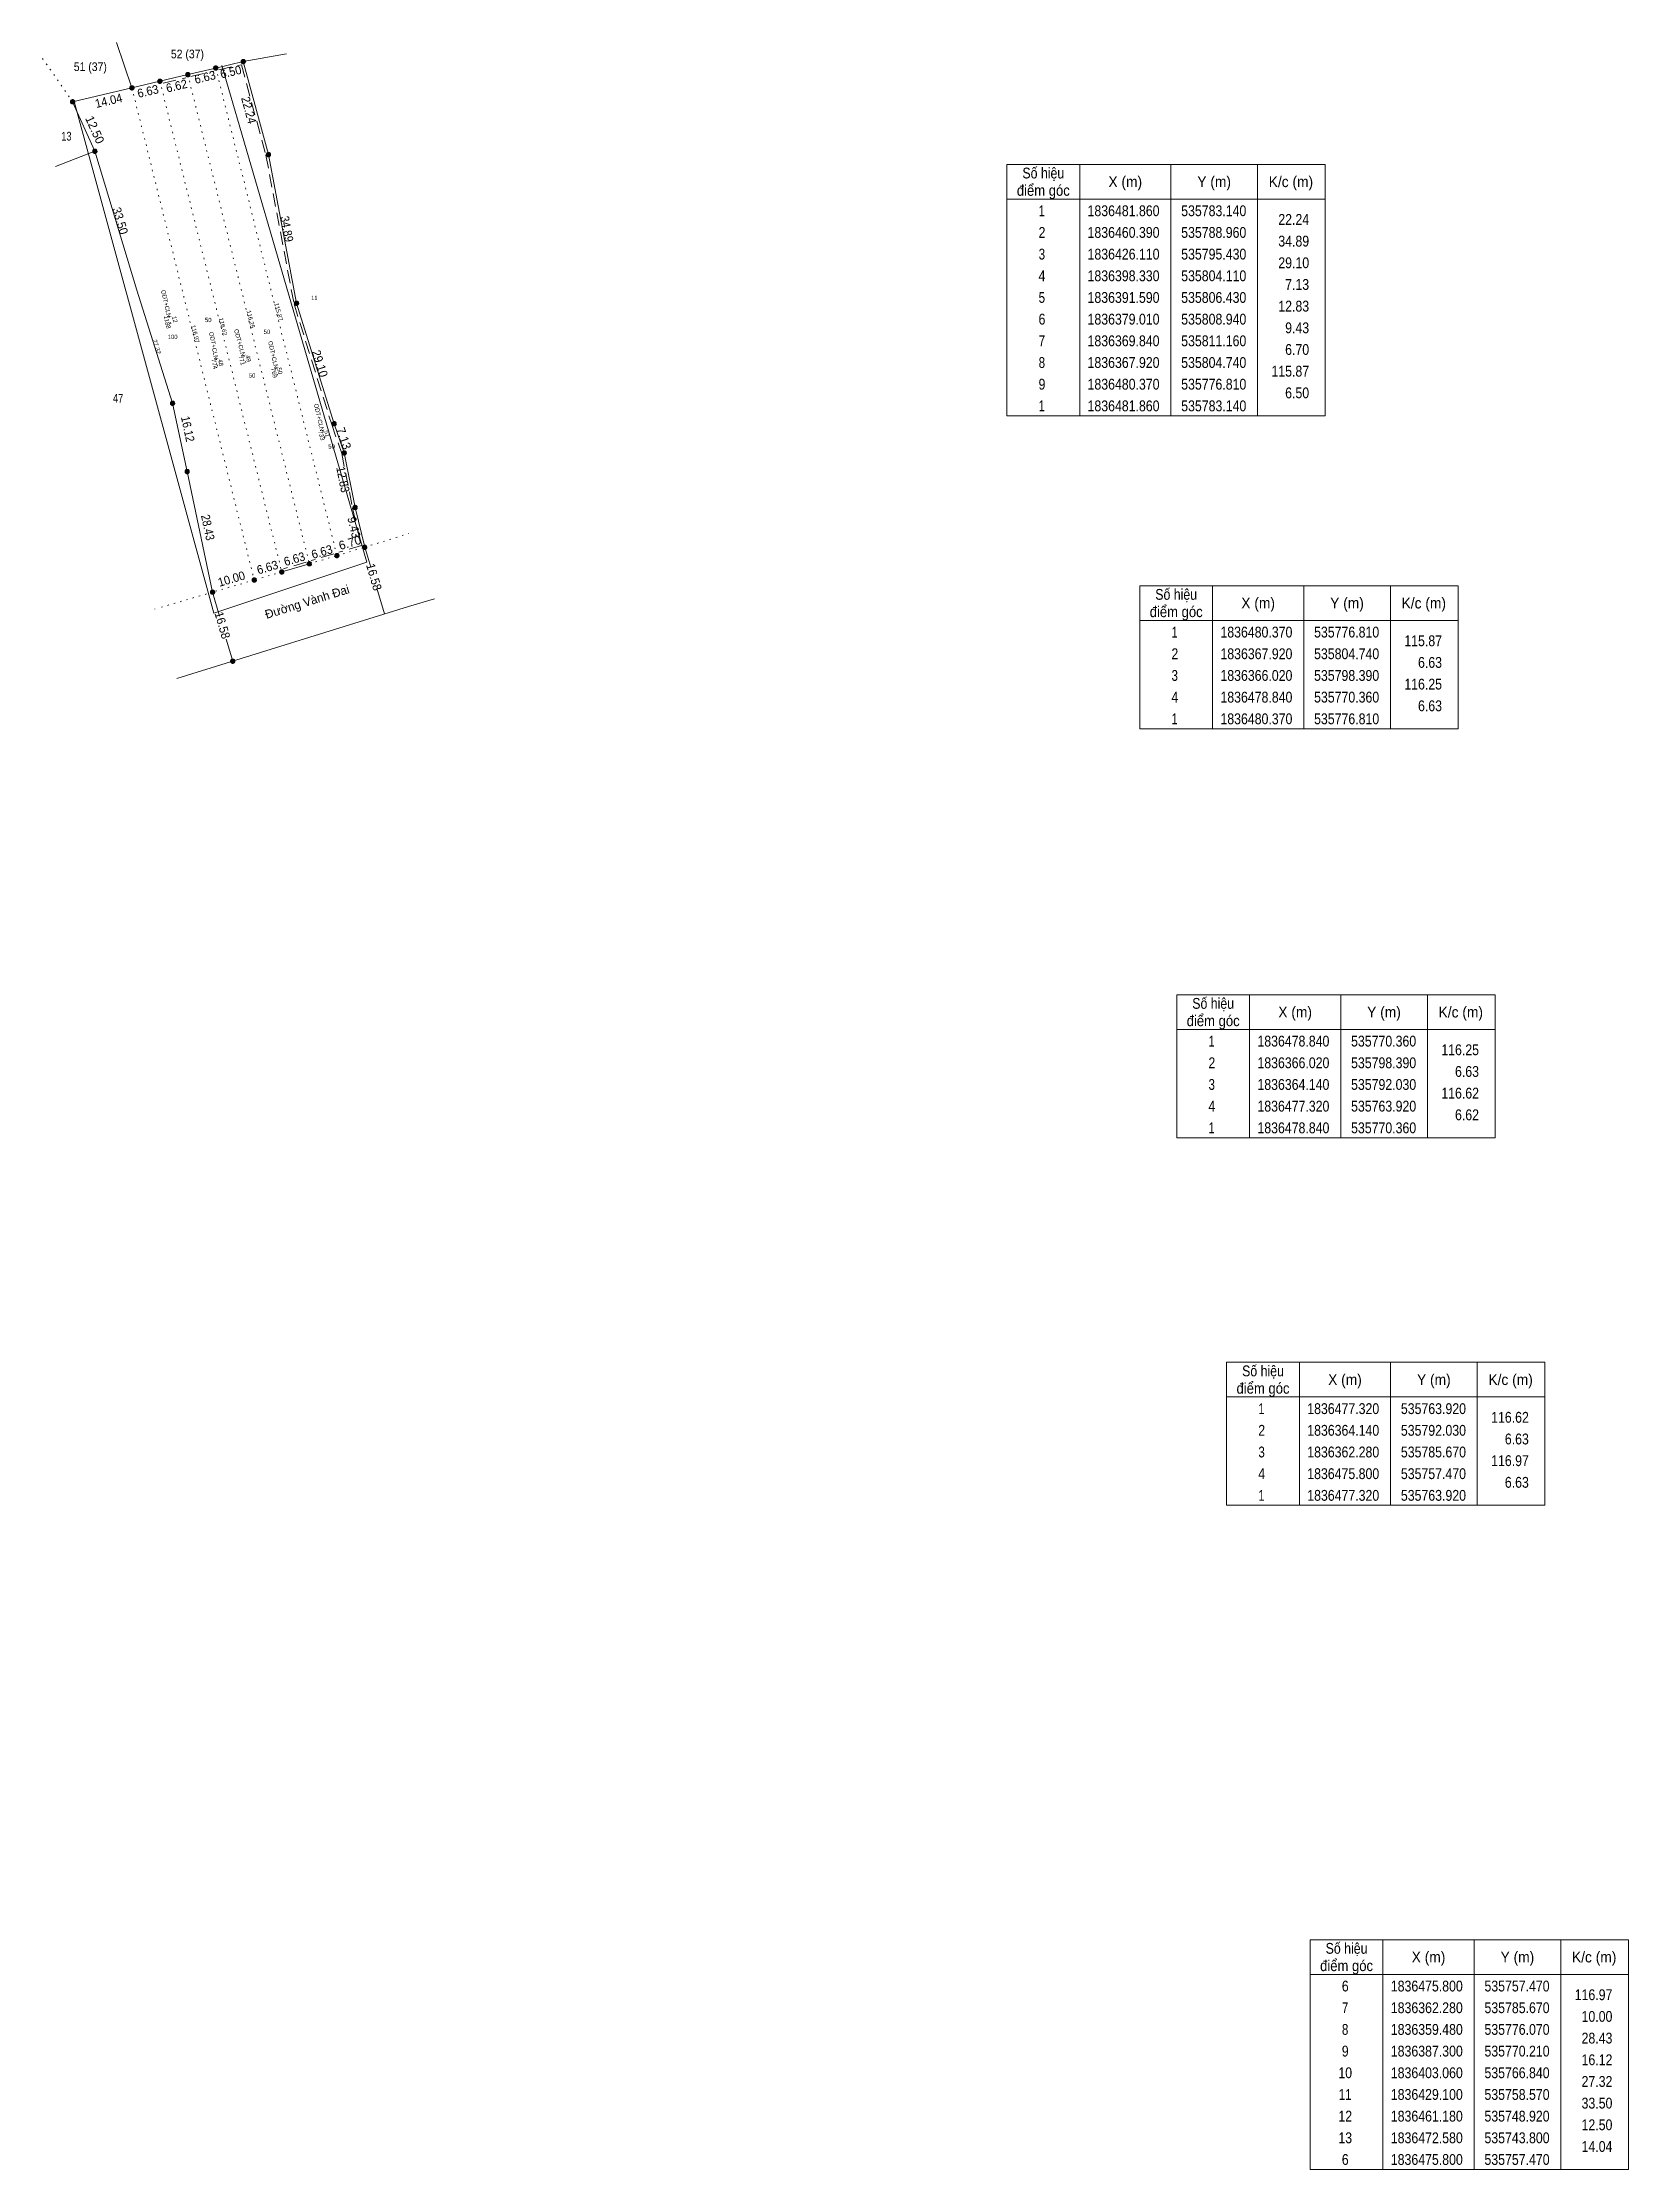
# Model space of a CAD drawing. Header units: metres. Extents: x 533112 to 536103, y 1835741 to 1836596.
# Drawn here: x 535736.9 to 536102.6, y 1835995.7 to 1836486.2 of the extents above; entities that cross this region are included whole.
import ezdxf
from ezdxf.enums import TextEntityAlignment as Align

# ---------------------------------------------------------------- set-up
doc = ezdxf.new("R2010")
doc.units = ezdxf.units.M
doc.linetypes.add('DOTTED', pattern=[1.5, 0.3, -1.2])
doc.linetypes.add('MEDIUM_DASHED', pattern=[4.5, 3, -1.5])
for name, color, linetype, lineweight in [('10', 7, 'DOTTED', 13), ('23', 7, 'Continuous', 13), ('32', 7, 'DOTTED', 13), ('40', 7, 'Continuous', 13), ('63', 7, 'MEDIUM_DASHED', 13)]:
    doc.layers.add(name, color=color, linetype=linetype, lineweight=lineweight)
doc.layers.add('51', color=7, linetype='Continuous')

msp = doc.modelspace()

# ---------------------------------------------------------------- texts
at = {"layer": '10'}
for s, height, rotation, p in [('ODT+CLN', 1, 282.5, (535764.884, 1836425.893)), ('12', 1, 282.5, (535766.87, 1836422.288)), ('ODT+CLN', 1, 280.44, (535775.844, 1836416.236)), ('ODT+CLN', 1, 285.143, (535781.849, 1836416.881)), ('ODT+CLN', 1, 282.472, (535789.573, 1836414.113)), ('ODT+CLN', 0.9999, 282.886, (535800.146, 1836399.681))]:
    msp.add_text(s, height=height, rotation=rotation, dxfattribs=at).set_placement(p, align=Align.CENTER)
for s, width, p in [('11', 0.75, (535799.53, 1836426.83)), ('50', 0.85, (535775.075, 1836421.76)), ('50', 0.85, (535788.605, 1836419.03)), ('100', 0.85, (535766.86, 1836417.86)), ('50', 0.85, (535785.185, 1836408.97)), ('50', 0.85, (535803.515, 1836392.6))]:
    msp.add_text(s, height=1, dxfattribs=dict(at, width=width)).set_placement(p, align=Align.CENTER)
for s, height, rotation, width, p in [('1188', 1, 282.5, 0.9, (535765.139, 1836421.673)), ('774', 1, 280.44, 0.95, (535776.021, 1836412.016)), ('771', 1, 285.143, 0.9, (535782.352, 1836412.836)), ('769', 1, 282.472, 0.95, (535789.779, 1836409.953)), ('733', 0.9999, 282.886, 0.95, (535800.733, 1836395.541))]:
    msp.add_text(s, height=height, rotation=rotation, dxfattribs=dict(at, width=width)).set_placement(p, align=Align.CENTER)
at = {"layer": '32', "width": 0.8}
for s, p in [('13', (535742.355, 1836463.65)), ('47', (535754.285, 1836403.21))]:
    msp.add_text(s, height=2, dxfattribs=at).set_placement(p, align=Align.CENTER)
at = {"layer": '32', "width": 0.95}
for s, height, rotation, p in [('48', 1, 280.44, (535777.459, 1836412.321)), ('51', 0.9999, 282.886, (535802.015, 1836395.931))]:
    msp.add_text(s, height=height, rotation=rotation, dxfattribs=at).set_placement(p, align=Align.CENTER)
at = {"layer": '32'}
for s, rotation, p in [('49', 285.143, (535783.849, 1836413.246)), ('50', 282.472, (535791.091, 1836410.413))]:
    msp.add_text(s, height=1, rotation=rotation, dxfattribs=at).set_placement(p, align=Align.CENTER)
at = {"layer": '51', "width": 0.9}
for s, p in [('52 (37)', (535770.265, 1836482.61)), ('51 (37)', (535747.875, 1836479.68))]:
    msp.add_text(s, height=2, dxfattribs=at).set_placement(p, align=Align.CENTER)
at = {"layer": '63'}
for s, height, rotation, width, p in [('6.63', 2, 13.344, 0.95, (535774.549, 1836477.282)), ('6.50', 2, 13.246, 0.95, (535780.486, 1836478.509)), ('14.04', 2, 13.255, 0.95, (535752.336, 1836471.87)), ('6.63', 2, 13.26, 0.95, (535761.386, 1836474.047)), ('6.62', 2, 13.28, 0.95, (535768.01, 1836475.279)), ('22.24', 2, 285.167, 0.95, (535783.46, 1836470.397)), ('33.50', 2, 286.742, 0.95, (535753.824, 1836444.848)), ('34.89', 2, 280.688, 0.9, (535792.231, 1836443.065)), ('115.87', 1, 283.949, 0.9, (535790.804, 1836424.021)), ('115.87', 1, 283.949, 0.9, (535790.804, 1836424.021)), ('116.97', 1, 283.951, 0.9, (535771.594, 1836418.921)), ('116.97', 1, 283.951, 0.9, (535771.594, 1836418.921)), ('116.62', 1, 283.948, 0.9, (535778.008, 1836420.616)), ('116.62', 1, 283.948, 0.9, (535778.008, 1836420.616)), ('116.25', 1, 283.953, 0.9, (535784.405, 1836422.311)), ('116.25', 1, 283.953, 0.9, (535784.405, 1836422.311)), ('27.32', 1, 287.619, 0.95, (535762.747, 1836415.926)), ('29.10', 2, 287.352, 0.95, (535799.87, 1836411.908)), ('16.12', 2, 282.07, 0.9, (535769.391, 1836396.904)), ('12.83', 2, 281.284, 0.9, (535805.156, 1836385.281)), ('28.43', 2, 281.895, 0.9, (535774.011, 1836374.196)), ('9.43', 2, 283.609, 0.95, (535807.714, 1836374.19)), ('6.63', 2, 16.658, 0.95, (535801.568, 1836367.835)), ('6.63', 2, 16.302, 0.95, (535788.999, 1836364.249)), ('6.63', 2, 16.468, 0.95, (535795.222, 1836366.177)), ('16.58', 2, 286.249, 0.95, (535812.335, 1836362.695)), ('10.00', 2, 16.26, 0.95, (535780.7, 1836361.595)), ('16.58', 2, 286.249, 0.95, (535777.385, 1836351.575))]:
    msp.add_text(s, height=height, rotation=rotation, dxfattribs=dict(at, width=width)).set_placement(p, align=Align.CENTER)
for s, rotation, p in [('12.50', 294.186, (535748.012, 1836465.735)), ('7.13', 288.994, (535805.376, 1836394.64)), ('6.70', 16.65, (535808.018, 1836369.929)), ('Đường Vành Đai', 17.292, (535798.168, 1836356.315))]:
    msp.add_text(s, height=2, rotation=rotation, dxfattribs=at).set_placement(p, align=Align.CENTER)
for s, width, p in [('điểm góc', 0.9, (535967.63, 1836450.9)), ('Số hiệu', 0.85, (535967.63, 1836454.9)), ('X (m)', 0.95, (535986.53, 1836452.9)), ('Y (m)', 0.95, (536007.025, 1836452.9)), ('K/c (m)', 0.95, (536024.73, 1836452.9)), (' 1', 0.75, (535966.925, 1836446.2)), ('1836481.860', 0.85, (535986.13, 1836446.2)), ('535783.140', 0.85, (536006.935, 1836446.2)), (' 2', 0.85, (535966.93, 1836441.2)), ('1836460.390', 0.85, (535986.13, 1836441.2)), ('535788.960', 0.85, (536006.935, 1836441.2)), (' 3', 0.8, (535966.93, 1836436.2)), ('1836426.110', 0.85, (535986.13, 1836436.2)), ('535795.430', 0.85, (536006.935, 1836436.2)), (' 4', 0.85, (535966.925, 1836431.2)), ('1836398.330', 0.85, (535986.13, 1836431.2)), ('535804.110', 0.85, (536006.935, 1836431.2)), (' 5', 0.8, (535966.93, 1836426.2)), ('1836391.590', 0.85, (535986.13, 1836426.2)), ('535806.430', 0.85, (536006.935, 1836426.2)), (' 6', 0.85, (535966.93, 1836421.2)), ('1836379.010', 0.85, (535986.13, 1836421.2)), ('535808.940', 0.85, (536006.935, 1836421.2)), (' 7', 0.8, (535966.93, 1836416.2)), ('1836369.840', 0.85, (535986.13, 1836416.2)), ('535811.160', 0.85, (536006.935, 1836416.2)), (' 8', 0.8, (535966.93, 1836411.2)), ('1836367.920', 0.85, (535986.13, 1836411.2)), ('535804.740', 0.85, (536006.935, 1836411.2)), (' 9', 0.85, (535966.925, 1836406.2)), ('1836480.370', 0.85, (535986.13, 1836406.2)), ('535776.810', 0.85, (536006.935, 1836406.2)), (' 1', 0.75, (535966.925, 1836401.2)), ('1836481.860', 0.85, (535986.13, 1836401.2)), ('535783.140', 0.85, (536006.935, 1836401.2)), ('Số hiệu', 0.85, (535998.27, 1836357.72)), ('điểm góc', 0.9, (535998.27, 1836353.72)), ('X (m)', 0.95, (536017.17, 1836355.72)), ('Y (m)', 0.95, (536037.665, 1836355.72)), ('K/c (m)', 0.95, (536055.37, 1836355.72)), (' 1', 0.75, (535997.565, 1836349.02)), ('1836480.370', 0.85, (536016.77, 1836349.02)), ('535776.810', 0.85, (536037.575, 1836349.02)), (' 2', 0.85, (535997.57, 1836344.02)), ('1836367.920', 0.85, (536016.77, 1836344.02)), ('535804.740', 0.85, (536037.575, 1836344.02)), (' 3', 0.8, (535997.57, 1836339.02)), ('1836366.020', 0.85, (536016.77, 1836339.02)), ('535798.390', 0.85, (536037.575, 1836339.02)), (' 4', 0.85, (535997.565, 1836334.02)), ('1836478.840', 0.85, (536016.77, 1836334.02)), ('535770.360', 0.85, (536037.575, 1836334.02)), (' 1', 0.75, (535997.565, 1836329.02)), ('1836480.370', 0.85, (536016.77, 1836329.02)), ('535776.810', 0.85, (536037.575, 1836329.02)), ('Số hiệu', 0.85, (536006.8, 1836263.38)), ('X (m)', 0.95, (536025.7, 1836261.38)), ('Y (m)', 0.95, (536046.195, 1836261.38)), ('K/c (m)', 0.95, (536063.9, 1836261.38)), ('điểm góc', 0.9, (536006.8, 1836259.38)), (' 1', 0.75, (536006.095, 1836254.68)), ('1836478.840', 0.85, (536025.3, 1836254.68)), ('535770.360', 0.85, (536046.105, 1836254.68)), (' 2', 0.85, (536006.1, 1836249.68)), ('1836366.020', 0.85, (536025.3, 1836249.68)), ('535798.390', 0.85, (536046.105, 1836249.68)), (' 3', 0.8, (536006.1, 1836244.68)), ('1836364.140', 0.85, (536025.3, 1836244.68)), ('535792.030', 0.85, (536046.105, 1836244.68)), (' 4', 0.85, (536006.095, 1836239.68)), ('1836477.320', 0.85, (536025.3, 1836239.68)), ('535763.920', 0.85, (536046.105, 1836239.68)), (' 1', 0.75, (536006.095, 1836234.68)), ('1836478.840', 0.85, (536025.3, 1836234.68)), ('535770.360', 0.85, (536046.105, 1836234.68)), ('Số hiệu', 0.85, (536018.29, 1836178.61)), ('X (m)', 0.95, (536037.19, 1836176.61)), ('Y (m)', 0.95, (536057.685, 1836176.61)), ('K/c (m)', 0.95, (536075.39, 1836176.61)), ('điểm góc', 0.9, (536018.29, 1836174.61)), (' 1', 0.75, (536017.585, 1836169.91)), ('1836477.320', 0.85, (536036.79, 1836169.91)), ('535763.920', 0.85, (536057.595, 1836169.91)), (' 2', 0.85, (536017.59, 1836164.91)), ('1836364.140', 0.85, (536036.79, 1836164.91)), ('535792.030', 0.85, (536057.595, 1836164.91)), (' 3', 0.8, (536017.59, 1836159.91)), ('1836362.280', 0.85, (536036.79, 1836159.91)), ('535785.670', 0.85, (536057.595, 1836159.91)), (' 4', 0.85, (536017.585, 1836154.91)), ('1836475.800', 0.85, (536036.79, 1836154.91)), ('535757.470', 0.85, (536057.595, 1836154.91)), (' 1', 0.75, (536017.585, 1836149.91)), ('1836477.320', 0.85, (536036.79, 1836149.91)), ('535763.920', 0.85, (536057.595, 1836149.91)), ('Số hiệu', 0.85, (536037.56, 1836045.43)), ('điểm góc', 0.9, (536037.56, 1836041.43)), ('X (m)', 0.95, (536056.46, 1836043.43)), ('Y (m)', 0.95, (536076.955, 1836043.43)), ('K/c (m)', 0.95, (536094.66, 1836043.43)), (' 6', 0.85, (536036.86, 1836036.73)), ('1836475.800', 0.85, (536056.06, 1836036.73)), ('535757.470', 0.85, (536076.865, 1836036.73)), (' 7', 0.8, (536036.86, 1836031.73)), ('1836362.280', 0.85, (536056.06, 1836031.73)), ('535785.670', 0.85, (536076.865, 1836031.73)), (' 8', 0.8, (536036.86, 1836026.73)), ('1836359.480', 0.85, (536056.06, 1836026.73)), ('535776.070', 0.85, (536076.865, 1836026.73)), (' 9', 0.85, (536036.855, 1836021.73)), ('1836387.300', 0.85, (536056.06, 1836021.73)), ('535770.210', 0.85, (536076.865, 1836021.73)), (' 10', 0.85, (536036.855, 1836016.73)), ('1836403.060', 0.85, (536056.06, 1836016.73)), ('535766.840', 0.85, (536076.865, 1836016.73)), (' 11', 0.8, (536036.855, 1836011.73)), ('1836429.100', 0.85, (536056.06, 1836011.73)), ('535758.570', 0.85, (536076.865, 1836011.73)), (' 12', 0.85, (536036.86, 1836006.73)), ('1836461.180', 0.85, (536056.06, 1836006.73)), ('535748.920', 0.85, (536076.865, 1836006.73)), (' 13', 0.85, (536036.86, 1836001.73)), ('1836472.580', 0.85, (536056.06, 1836001.73)), ('535743.800', 0.85, (536076.865, 1836001.73)), (' 6', 0.85, (536036.86, 1835996.73)), ('1836475.800', 0.85, (536056.06, 1835996.73)), ('535757.470', 0.85, (536076.865, 1835996.73))]:
    msp.add_text(s, height=2.5, dxfattribs=dict(at, width=width)).set_placement(p, align=Align.CENTER)
at = {"layer": '63', "width": 0.85}
for s, p in [('22.24', (536028.93, 1836444.2)), ('34.89', (536028.93, 1836439.2)), ('29.10', (536028.93, 1836434.2)), ('7.13', (536028.93, 1836429.2)), ('12.83', (536028.93, 1836424.2)), ('9.43', (536028.93, 1836419.2)), ('6.70', (536028.93, 1836414.2)), ('115.87', (536028.93, 1836409.2)), ('6.50', (536028.93, 1836404.2)), ('115.87', (536059.57, 1836347.02)), ('6.63', (536059.57, 1836342.02)), ('116.25', (536059.57, 1836337.02)), ('6.63', (536059.57, 1836332.02)), ('116.25', (536068.1, 1836252.68)), ('6.63', (536068.1, 1836247.68)), ('116.62', (536068.1, 1836242.68)), ('6.62', (536068.1, 1836237.68)), ('116.62', (536079.59, 1836167.91)), ('6.63', (536079.59, 1836162.91)), ('116.97', (536079.59, 1836157.91)), ('6.63', (536079.59, 1836152.91)), ('116.97', (536098.86, 1836034.73)), ('10.00', (536098.86, 1836029.73)), ('28.43', (536098.86, 1836024.73)), ('16.12', (536098.86, 1836019.73)), ('27.32', (536098.86, 1836014.73)), ('33.50', (536098.86, 1836009.73)), ('12.50', (536098.86, 1836004.73)), ('14.04', (536098.86, 1835999.73))]:
    msp.add_text(s, height=2.5, dxfattribs=at).set_placement(p, align=Align.RIGHT)

# ---------------------------------------------------------------- hatches: boundary and pattern name
at = {"layer": '63'}
for points in [[(535770.86, 1836478.84, 1), (535769.86, 1836478.84, 1)], [(535777.31, 1836480.37, 1), (535776.31, 1836480.37, 1)], [(535783.64, 1836481.86, 1), (535782.64, 1836481.86, 1)], [(535757.97, 1836475.8, 1), (535756.97, 1836475.8, 1)], [(535764.42, 1836477.32, 1), (535763.42, 1836477.32, 1)], [(535744.3, 1836472.58, 1), (535743.3, 1836472.58, 1)], [(535749.42, 1836461.18, 1), (535748.42, 1836461.18, 1)], [(535789.46, 1836460.39, 1), (535788.46, 1836460.39, 1)], [(535795.93, 1836426.11, 1), (535794.93, 1836426.11, 1)], [(535767.34, 1836403.06, 1), (535766.34, 1836403.06, 1)], [(535804.61, 1836398.33, 1), (535803.61, 1836398.33, 1)], [(535806.93, 1836391.59, 1), (535805.93, 1836391.59, 1)], [(535770.71, 1836387.3, 1), (535769.71, 1836387.3, 1)], [(535809.44, 1836379.01, 1), (535808.44, 1836379.01, 1)], [(535811.66, 1836369.84, 1), (535810.66, 1836369.84, 1)], [(535798.89, 1836366.02, 1), (535797.89, 1836366.02, 1)], [(535805.24, 1836367.92, 1), (535804.24, 1836367.92, 1)], [(535786.17, 1836362.28, 1), (535785.17, 1836362.28, 1)], [(535792.53, 1836364.14, 1), (535791.53, 1836364.14, 1)], [(535776.57, 1836359.48, 1), (535775.57, 1836359.48, 1)], [(535781.21, 1836343.56, 1), (535780.21, 1836343.56, 1)]]:
    msp.add_hatch(color=256, dxfattribs=at).paths.add_polyline_path(points)

# ---------------------------------------------------------------- linework, layer by layer
at = {"layer": '10'}
for p, q in [((535736.86, 1836482.56), (535743.8, 1836472.58)), ((535770.36, 1836478.84), (535798.39, 1836366.02)), ((535776.81, 1836480.37), (535804.74, 1836367.92)), ((535757.47, 1836475.8), (535785.67, 1836362.28)), ((535763.92, 1836477.32), (535792.03, 1836364.14)), ((535766.03, 1836423.15), (535766.56, 1836420.74)), ((535776.88, 1836413.4), (535777.26, 1836411.33)), ((535783.25, 1836414.13), (535783.71, 1836412.44)), ((535790.64, 1836411.25), (535791.06, 1836409.37)), ((535801.52, 1836396.84), (535801.93, 1836395.02)), ((535811.16, 1836369.84), (535821.28, 1836373.01)), ((535785.67, 1836362.28), (535776.07, 1836359.48)), ((535792.03, 1836364.14), (535785.67, 1836362.28)), ((535776.07, 1836359.48), (535763.96, 1836355.93))]:
    msp.add_line(p, q, dxfattribs=at)
at = {"layer": '10', "linetype": 'MEDIUM_DASHED'}
for p, q in [((535771.09, 1836478.4), (535776.37, 1836479.65)), ((535777.54, 1836479.93), (535782.71, 1836481.14)), ((535764.65, 1836476.88), (535769.92, 1836478.12)), ((535797.67, 1836366.43), (535792.46, 1836364.89)), ((535804.02, 1836368.33), (535798.82, 1836366.78))]:
    msp.add_line(p, q, dxfattribs=at)
at = {"layer": '10', "linetype": 'Continuous'}
for p, q in [((535811.62, 1836366.38), (535778.23, 1836480.98)), ((535757.47, 1836475.8), (535743.8, 1836472.58)), ((535763.92, 1836477.32), (535757.47, 1836475.8)), ((535776.35, 1836354.64), (535744.17, 1836472.67))]:
    msp.add_line(p, q, dxfattribs=at)
for points in [[(535793.13, 1836483.66), (535783.14, 1836481.86), (535776.81, 1836480.37)], [(535776.81, 1836480.37), (535770.36, 1836478.84), (535763.92, 1836477.32)]]:
    msp.add_lwpolyline(points, dxfattribs=at)
at = {"layer": '10', "linetype": 'MEDIUM_DASHED'}
msp.add_lwpolyline([(535782.71, 1836481.14), (535788.37, 1836460.26), (535794.85, 1836425.96), (535803.54, 1836398.14), (535805.85, 1836391.43), (535808.35, 1836378.88), (535810.44, 1836370.25), (535805.17, 1836368.68)], dxfattribs=at)
at = {"layer": '10'}
msp.add_lwpolyline([(535798.39, 1836366.02), (535804.74, 1836367.92), (535811.16, 1836369.84)], dxfattribs=at)
at = {"layer": '23'}
msp.add_line((535811.62, 1836366.38), (535776.35, 1836354.64), dxfattribs=at)
at = {"layer": '40'}
for p, q in [((535753.91, 1836486.25), (535757.47, 1836475.8)), ((535743.8, 1836472.58), (535748.92, 1836461.18)), ((535748.92, 1836461.18), (535739.81, 1836457.69)), ((535770.21, 1836387.3), (535776.07, 1836359.48)), ((535798.39, 1836366.02), (535792.03, 1836364.14)), ((535762.78, 1836355.59), (535762.77, 1836355.63))]:
    msp.add_line(p, q, dxfattribs=at)
for points in [[(535783.14, 1836481.86), (535788.96, 1836460.39), (535795.43, 1836426.11), (535804.11, 1836398.33), (535806.43, 1836391.59), (535808.94, 1836379.01), (535811.16, 1836369.84)], [(535748.92, 1836461.18), (535758.57, 1836429.1), (535766.84, 1836403.06), (535770.21, 1836387.3)], [(535767.86, 1836339.56), (535821.28, 1836356.19), (535827.22, 1836357.96)]]:
    msp.add_lwpolyline(points, dxfattribs=at)
at = {"layer": '63', "linetype": 'Continuous'}
for p, q in [((535976.03, 1836458.15), (535976.03, 1836400.15)), ((535997.03, 1836458.15), (535997.03, 1836400.15)), ((536017.03, 1836458.15), (536017.03, 1836400.15)), ((535959.23, 1836450.15), (536032.63, 1836450.15)), ((535812.53, 1836365.25), (535811.16, 1836369.84)), ((536006.67, 1836360.97), (536006.67, 1836327.97)), ((536027.67, 1836360.97), (536027.67, 1836327.97)), ((536047.67, 1836360.97), (536047.67, 1836327.97)), ((535777.67, 1836353.98), (535776.07, 1836359.48)), ((535815.75, 1836354.47), (535813.98, 1836360.38)), ((535989.87, 1836352.97), (536063.27, 1836352.97)), ((535780.71, 1836343.56), (535779.22, 1836348.67)), ((536015.2, 1836266.63), (536015.2, 1836233.63)), ((536036.2, 1836266.63), (536036.2, 1836233.63)), ((536056.2, 1836266.63), (536056.2, 1836233.63)), ((535998.4, 1836258.63), (536071.8, 1836258.63)), ((536026.69, 1836181.86), (536026.69, 1836148.86)), ((536047.69, 1836181.86), (536047.69, 1836148.86)), ((536067.69, 1836181.86), (536067.69, 1836148.86)), ((536009.89, 1836173.86), (536083.29, 1836173.86)), ((536045.96, 1836048.68), (536045.96, 1835995.68)), ((536066.96, 1836048.68), (536066.96, 1835995.68)), ((536086.96, 1836048.68), (536086.96, 1835995.68)), ((536029.16, 1836040.68), (536102.56, 1836040.68))]:
    msp.add_line(p, q, dxfattribs=at)
for points in [[(535959.23, 1836458.15), (536032.63, 1836458.15), (536032.63, 1836400.15), (535959.23, 1836400.15)], [(535989.87, 1836360.97), (536063.27, 1836360.97), (536063.27, 1836327.97), (535989.87, 1836327.97)], [(535998.4, 1836266.63), (536071.8, 1836266.63), (536071.8, 1836233.63), (535998.4, 1836233.63)], [(536009.89, 1836181.86), (536083.29, 1836181.86), (536083.29, 1836148.86), (536009.89, 1836148.86)], [(536029.16, 1836048.68), (536102.56, 1836048.68), (536102.56, 1835995.68), (536029.16, 1835995.68)]]:
    msp.add_lwpolyline(points, close=True, dxfattribs=at)
at = {"layer": '63'}
for centre in [(535770.36, 1836478.84), (535776.81, 1836480.37), (535783.14, 1836481.86), (535783.14, 1836481.86), (535757.47, 1836475.8), (535763.92, 1836477.32), (535743.8, 1836472.58), (535748.92, 1836461.18), (535788.96, 1836460.39), (535795.43, 1836426.11), (535766.84, 1836403.06), (535804.11, 1836398.33), (535806.43, 1836391.59), (535770.21, 1836387.3), (535808.94, 1836379.01), (535811.16, 1836369.84), (535798.39, 1836366.02), (535804.74, 1836367.92), (535785.67, 1836362.28), (535792.03, 1836364.14), (535776.07, 1836359.48), (535780.71, 1836343.56)]:
    msp.add_circle(centre, 0.5, dxfattribs=at)

msp.set_redraw_order([(e.dxf.handle, doc.entitydb.next_handle()) for e in msp.query("TEXT MTEXT ATTDEF DIMENSION ARC_DIMENSION")])  # texts and dimensions are drawn at this point

doc.saveas('drawing.dxf')
